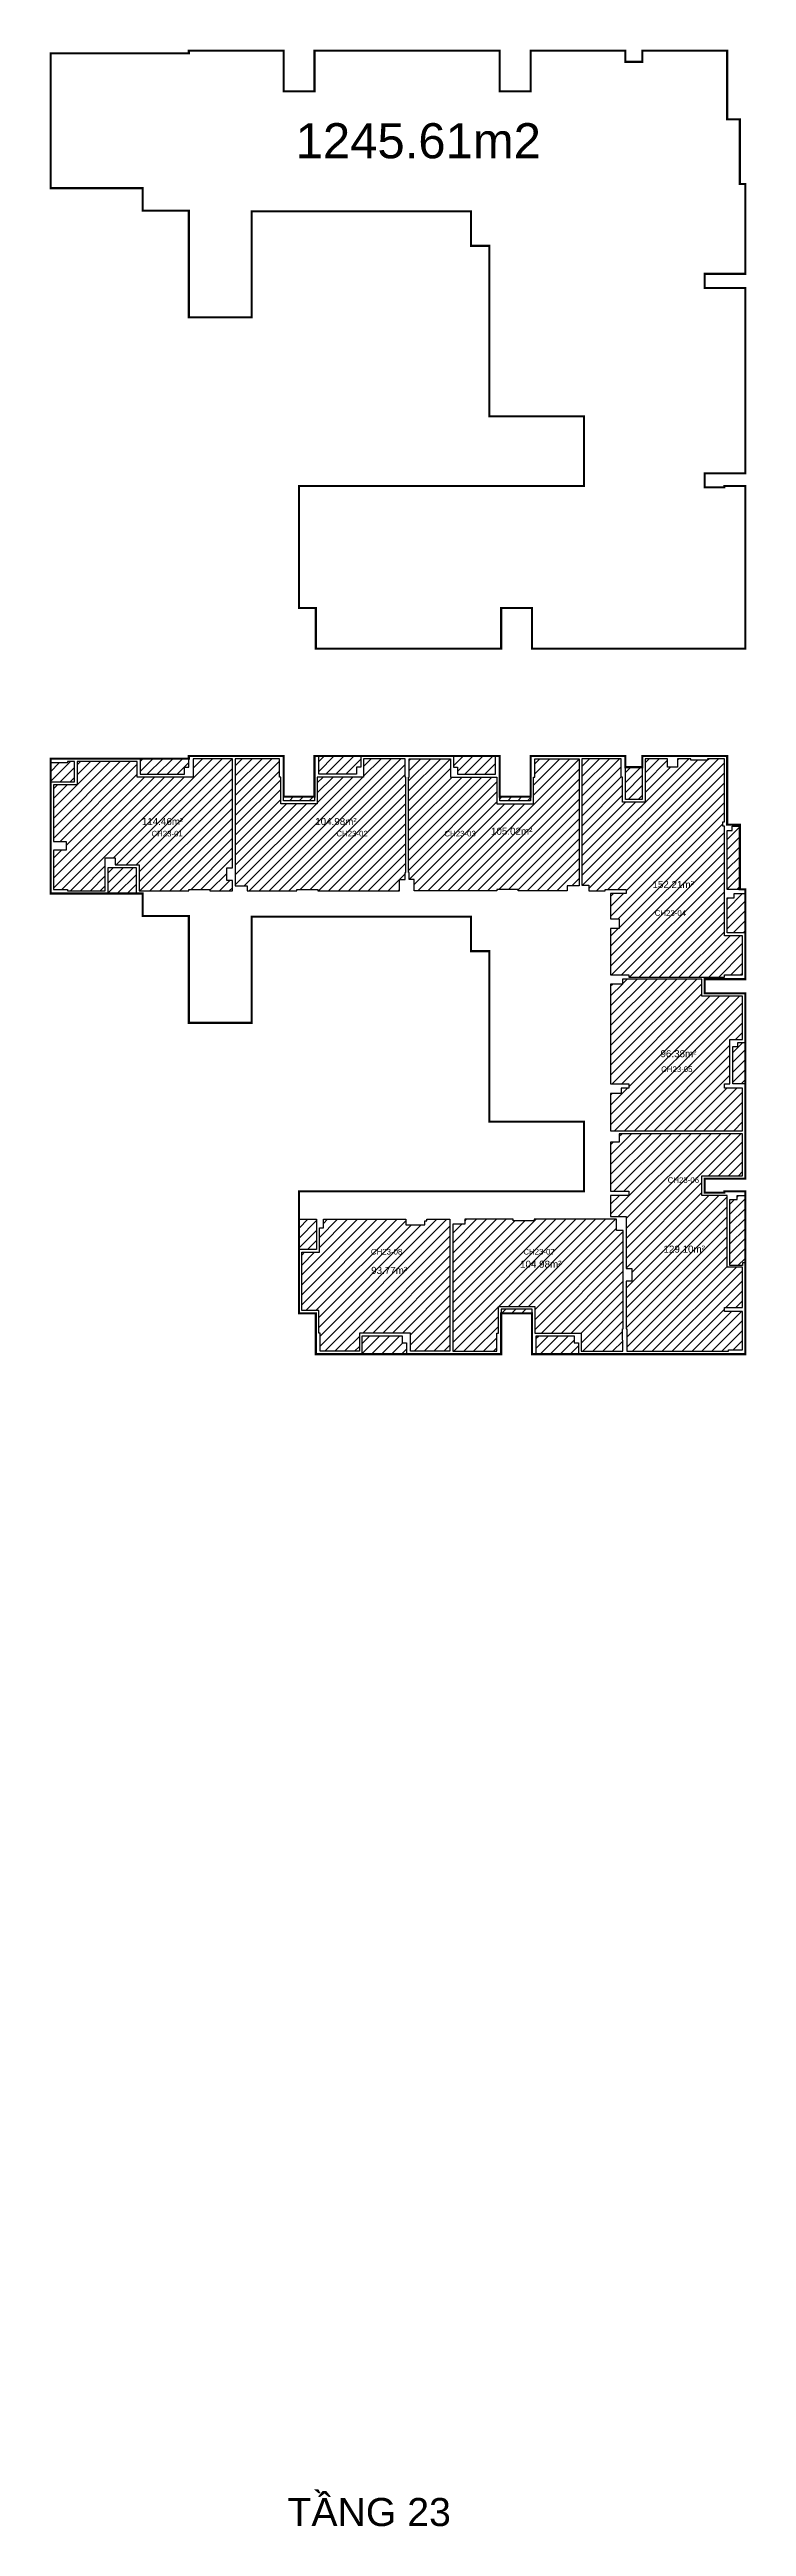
# Model space of a CAD drawing. Header units: millimetres. Extents: x -1033108 to 51274, y -86347 to 92949.
# Drawn here: x -91096 to -41446, y -83446 to 92949 of the extents above; entities that cross this region are included whole.
import ezdxf
from ezdxf.enums import TextEntityAlignment as Align

# ---------------------------------------------------------------- set-up
doc = ezdxf.new("R2010")
doc.units = ezdxf.units.MM
doc.header["$MEASUREMENT"] = 0
doc.linetypes.add('Hidden 1_8_', pattern=[4.7625, 3.175, -1.5875])
doc.layers.add('CHU', color=181, linetype='Continuous', lineweight=5)
doc.layers.add('DT 1', color=230, linetype='Continuous')
doc.layers.add('DT CH', color=5, linetype='Continuous')
doc.styles.add('Arial_5', font='arial_0.ttf', dxfattribs={"height": 400})
doc.styles.add('Arial_6', font='arial_0.ttf', dxfattribs={"height": 440})
doc.styles.get("Standard").update_dxf_attribs({"font": 'arial_0.ttf'})
pattern_1 = [(45, (-477314.2, -65464.6), (-353.5534, 353.5534), [])]

msp = doc.modelspace()

# ---------------------------------------------------------------- texts
at = {"layer": 'CHU', "color": 7, "attachment_point": 3, "line_spacing_factor": 0.936439}
for s, insert, char_height, width, style in [('\\pt2540,5080,7620,10160,12700,15240,17780,20320,22860,25400,27940,30480,33020,35560,38100,40640,43180,45720,48260,50800,53340,55880,58420,60960,63500,66040,68580,71120,73660,76200,78740,81280;CH23-01', (-81597, 37310), 400, 2298.76, 'Arial_5'), ('\\pt2540,5080,7620,10160,12700,15240,17780,20320,22860,25400,27940,30480,33020,35560,38100,40640,43180,45720,48260,50800,53340,55880,58420,60960,63500,66040,68580,71120,73660,76200,78740,81280;CH23-02', (-68423, 37310), 400, 2298.76, 'Arial_5'), ('\\pt2540,5080,7620,10160,12700,15240,17780,20320,22860,25400,27940,30480,33020,35560,38100,40640,43180,45720,48260,50800,53340,55880,58420,60960,63500,66040,68580,71120,73660,76200,78740,81280;CH23-03', (-60729, 37310), 400, 2298.76, 'Arial_5'), ('\\pt2540,5080,7620,10160,12700,15240,17780,20320,22860,25400,27940,30480,33020,35560,38100,40640,43180,45720,48260,50800,53340,55880,58420,60960,63500,66040,68580,71120,73660,76200,78740,81280;CH23-04', (-45746, 31654), 400, 2298.76, 'Arial_5'), ('\\pt2540,5080,7620,10160,12700,15240,17780,20320,22860,25400,27940,30480,33020,35560,38100,40640,43180,45720,48260,50800,53340,55880,58420,60960,63500,66040,68580,71120,73660,76200,78740,81280;CH23-05', (-45291, 20533), 400, 2298.76, 'Arial_5'), ('\\pt2540,5080,7620,10160,12700,15240,17780,20320,22860,25400,27940,30480,33020,35560,38100,40640,43180,45720,48260,50800,53340,55880,58420,60960,63500,66040,68580,71120,73660,76200,78740,81280;CH23-06', (-44823, 12638), 400, 2298.76, 'Arial_5'), ('\\pt2540,5080,7620,10160,12700,15240,17780,20320,22860,25400,27940,30480,33020,35560,38100,40640,43180,45720,48260,50800,53340,55880,58420,60960,63500,66040,68580,71120,73660,76200,78740,81280;CH23-08', (-65965, 7535), 400, 2298.76, 'Arial_5'), ('\\pt2540,5080,7620,10160,12700,15240,17780,20320,22860,25400,27940,30480,33020,35560,38100,40640,43180,45720,48260,50800,53340,55880,58420,60960,63500,66040,68580,71120,73660,76200,78740,81280;CH23-07', (-55104, 7535), 400, 2298.76, 'Arial_5'), ('\\pt5080,10160,15240,20320,25400,30480,35560,40640,45720,50800,55880,60960,66040,71120,76200,81280,86360,91440,96520,1.01600E+005,1.06680E+005,1.11760E+005,1.16840E+005,1.21920E+005,1.27000E+005,1.32080E+005,1.37160E+005,1.42240E+005,1.47320E+005,1.52400E+005,1.57480E+005,1.62560E+005;TẦNG 23', (-62503, -81418), 2000, 28969.91, 'Arial_6')]:
    msp.add_mtext(s, dxfattribs=dict(at, insert=insert, char_height=char_height, width=width, style=style))
at = {"layer": 'DT 1'}
for s, height, p in [('1245.61m2', 2500, (-64825, 86453)), ('114.46m²', 500, (-83043, 37977)), ('104.98m²', 500, (-70694, 37977)), ('105.02m²', 500, (-58172, 37280)), ('152.21m²', 500, (-46669, 33490)), ('96.38m²', 500, (-46291, 21437)), ('129.10m²', 500, (-45883, 7520)), ('93.77m²', 500, (-66904, 6007)), ('104.98m²', 500, (-56100, 6444))]:
    msp.add_text(s, height=height, dxfattribs=at).set_placement(p, align=Align.MIDDLE_CENTER)

# ---------------------------------------------------------------- hatches: boundary and pattern name
at = {"layer": 'DT CH'}
h = msp.add_hatch(dxfattribs=at)
h.set_pattern_fill('AL_TUONG', color=256, scale=5)
h.set_pattern_definition(pattern_1)
h.paths.add_polyline_path([(-89321, 42142), (-89321, 42242), (-89821, 42242), (-89821, 42142), (-91021, 42142), (-91021, 40792), (-89321, 40792)])
h.paths.add_polyline_path([(-81471, 41842), (-81171, 41842), (-81171, 42442), (-84641, 42442), (-84641, 41342), (-81471, 41342)], flags=17)
h.paths.add_polyline_path([(-84921, 34692), (-86921, 34692), (-86921, 32842), (-84921, 32842)])
h.paths.add_polyline_path([(-78071, 42442), (-80871, 42442), (-80871, 41142), (-84841, 41142), (-84841, 42242), (-89121, 42242), (-89121, 40592), (-90821, 40592), (-90821, 36542), (-89921, 36542), (-89921, 35942), (-90821, 35942), (-90821, 33142), (-89821, 33142), (-89821, 33042), (-87121, 33042), (-87121, 35392), (-86421, 35392), (-86421, 34892), (-84721, 34892), (-84721, 33042), (-81171, 33042), (-81171, 33142), (-79671, 33142), (-79671, 33042), (-78071, 33042), (-78071, 33782), (-78471, 33782), (-78471, 34682), (-78071, 34682)])
h = msp.add_hatch(dxfattribs=at)
h.set_pattern_fill('AL_TUONG', color=256, scale=5)
h.set_pattern_definition(pattern_1)
h.paths.add_polyline_path([(-74621, 41142), (-74721, 41142), (-74721, 42442), (-77871, 42442), (-77871, 33392), (-77021, 33392), (-77021, 33042), (-73471, 33042), (-73471, 33142), (-71971, 33142), (-71971, 33042), (-66171, 33042), (-66171, 33842), (-65771, 33842), (-65771, 34342), (-65721, 34342), (-65721, 41142), (-65771, 41142), (-65771, 42442), (-68721, 42442), (-68721, 41142), (-72021, 41142), (-72021, 39242), (-74621, 39242)])
h.paths.add_polyline_path([(-72221, 39742), (-74421, 39742), (-74421, 39442), (-72221, 39442)], flags=17)
h.paths.add_polyline_path([(-69221, 41842), (-68921, 41842), (-68921, 42642), (-71921, 42642), (-71921, 41342), (-69221, 41342)])
h = msp.add_hatch(dxfattribs=at)
h.set_pattern_fill('AL_TUONG', color=256, scale=5)
h.set_pattern_definition(pattern_1)
h.paths.add_polyline_path([(-59321, 42642), (-62321, 42642), (-62321, 41842), (-62021, 41842), (-62021, 41342), (-59321, 41342)])
h.paths.add_polyline_path([(-59221, 41142), (-62521, 41142), (-62521, 42442), (-65471, 42442), (-65471, 41142), (-65521, 41142), (-65521, 34342), (-65471, 34342), (-65471, 33842), (-65121, 33842), (-65121, 33042), (-59221, 33042), (-59221, 33142), (-57721, 33142), (-57721, 33042), (-54221, 33042), (-54221, 33392), (-53371, 33392), (-53371, 42442), (-56521, 42442), (-56521, 41142), (-56621, 41142), (-56621, 39242), (-59221, 39242)])
h.paths.add_polyline_path([(-56821, 39742), (-59021, 39742), (-59021, 39442), (-56821, 39442)], flags=17)
h = msp.add_hatch(dxfattribs=at)
h.set_pattern_fill('AL_TUONG', color=256, scale=5)
h.set_pattern_definition(pattern_1)
h.paths.add_polyline_path([(-48871, 41841), (-50071, 41841), (-50071, 39542), (-48871, 39542)], flags=17)
h.paths.add_polyline_path([(-43021, 42442), (-44221, 42442), (-44221, 42342), (-45421, 42342), (-45421, 42442), (-46371, 42442), (-46371, 41842), (-47071, 41842), (-47071, 42442), (-48671, 42442), (-48671, 39342), (-50271, 39342), (-50271, 41142), (-50371, 41142), (-50371, 42442), (-53171, 42442), (-53171, 33442), (-52671, 33442), (-52671, 33042), (-51521, 33042), (-51521, 33142), (-50021, 33142), (-50021, 32842), (-51121, 32842), (-51121, 31042), (-50521, 31042), (-50521, 30342), (-51121, 30342), (-51121, 27042), (-49821, 27042), (-49821, 26892), (-43021, 26892), (-43020, 27042), (-41720, 27042), (-41721, 29842), (-43021, 29842), (-43021, 37642), (-43121, 37642), (-43121, 37942), (-43021, 37942)])
h.paths.add_polyline_path([(-41921, 37642), (-42471, 37642), (-42471, 37342), (-42821, 37342), (-42821, 33142), (-41921, 33142)], flags=17)
h.paths.add_polyline_path([(-41521, 32842), (-42321, 32842), (-42321, 32542), (-42821, 32542), (-42821, 30042), (-41521, 30042)])
h = msp.add_hatch(dxfattribs=at)
h.set_pattern_fill('AL_TUONG', color=256, scale=5)
h.set_pattern_definition(pattern_1)
h.paths.add_polyline_path([(-41721, 25542), (-44621, 25542), (-44621, 26742), (-50271, 26742), (-50271, 26392), (-51121, 26392), (-51121, 19292), (-49821, 19292), (-49821, 18992), (-50371, 18992), (-50371, 18591), (-51121, 18591), (-51121, 15942), (-41721, 15942), (-41721, 18992), (-43021, 18992), (-43021, 19292), (-42621, 19292), (-42621, 22442), (-41721, 22442)])
h.paths.add_polyline_path([(-41521, 22242), (-42071, 22242), (-42071, 21942), (-42421, 21942), (-42421, 19292), (-41521, 19292)])
h = msp.add_hatch(dxfattribs=at)
h.set_pattern_fill('AL_TUONG', color=256, scale=5)
h.set_pattern_definition(pattern_1)
h.paths.add_polyline_path([(-41721, 15742), (-50521, 15742), (-50521, 15142), (-51121, 15142), (-51121, 11642), (-49821, 11642), (-49821, 11342), (-51121, 11342), (-51121, 9842), (-50021, 9842), (-50021, 6142), (-49621, 6142), (-49621, 5242), (-50021, 5242), (-50021, 1842), (-49971, 1842), (-49971, 242), (-42721, 242), (-42721, 342), (-41721, 342), (-41721, 3067), (-43021, 3067), (-43021, 3367), (-41721, 3367), (-41721, 6242), (-42821, 6242), (-42821, 11342), (-44621, 11342), (-44621, 12742), (-41721, 12742)])
h.paths.add_polyline_path([(-41521, 11342), (-42121, 11342), (-42121, 11042), (-42621, 11042), (-42621, 6342), (-41721, 6342), (-41721, 6542), (-41521, 6542)])
h = msp.add_hatch(dxfattribs=at)
h.set_pattern_fill('AL_TUONG', color=256, scale=5)
h.set_pattern_definition(pattern_1)
h.paths.add_polyline_path([(-65973, 1342), (-68821, 1342), (-68821, 42), (-65673, 42), (-65673, 843), (-65973, 843)])
h.paths.add_polyline_path([(-62571, 9642), (-64221, 9642), (-64221, 9542), (-64371, 9542), (-64371, 9242), (-65721, 9242), (-65721, 9642), (-71571, 9642), (-71571, 9042), (-71871, 9042), (-71871, 7292), (-73121, 7292), (-73121, 3142), (-71921, 3142), (-71921, 1542), (-71821, 1542), (-71821, 242), (-69021, 242), (-69021, 1542), (-65373, 1542), (-65371, 242), (-62571, 242)])
h.paths.add_polyline_path([(-72071, 9642), (-73321, 9642), (-73321, 7492), (-72071, 7492)])
h = msp.add_hatch(dxfattribs=at)
h.set_pattern_fill('AL_TUONG', color=256, scale=5)
h.set_pattern_definition(pattern_1)
h.paths.add_polyline_path([(-53421, 842), (-53721, 842), (-53721, 1342), (-56421, 1342), (-56421, 42), (-53421, 42)])
h.paths.add_polyline_path([(-56721, 3242), (-58921, 3242), (-58921, 2942), (-56721, 2942)], flags=17)
h.paths.add_polyline_path([(-50221, 8842), (-50696, 8842), (-50696, 9642), (-56571, 9642), (-56571, 9542), (-58071, 9542), (-58071, 9642), (-61521, 9642), (-61521, 9292), (-62371, 9292), (-62371, 242), (-59221, 242), (-59223, 1542), (-59121, 1542), (-59121, 3442), (-56521, 3442), (-56521, 1542), (-53221, 1542), (-53221, 242), (-50261, 242), (-50271, 1842), (-50221, 1842)])

# ---------------------------------------------------------------- linework, layer by layer
at = {"layer": 'DT 1', "linetype": 'Hidden 1_8_', "ltscale": 150, "const_width": 150}
for points in [[(-59771, 66824), (-59771, 78971), (-61071, 78971), (-61071, 81424), (-76696, 81424), (-76696, 73871), (-81171, 73871), (-81171, 81474), (-84456, 81474), (-84456, 83074), (-91021, 83074), (-91021, 92674), (-81171, 92674), (-81171, 92874), (-74421, 92874), (-74421, 89974), (-72221, 89974), (-72221, 92874), (-59021, 92874), (-59021, 89974), (-56821, 89974), (-56821, 92874), (-50071, 92874), (-50071, 92073), (-48871, 92073), (-48871, 92874), (-42821, 92874), (-42821, 87974), (-41921, 87974), (-41921, 83374), (-41521, 83374), (-41521, 76974), (-44421, 76974), (-44421, 75974), (-41521, 75974), (-41521, 62774), (-44421, 62774), (-44421, 61774), (-43021, 61774), (-43021, 61874), (-41521, 61874), (-41521, 50274), (-56721, 50274), (-56721, 53174), (-58921, 53174), (-58921, 50274), (-72121, 50274), (-72121, 53174), (-73321, 53174), (-73321, 61874), (-53021, 61874), (-53021, 66824), (-59771, 66824)], [(-59771, 16592), (-59771, 28739), (-61071, 28739), (-61071, 31192), (-76696, 31192), (-76696, 23639), (-81171, 23639), (-81171, 31242), (-84456, 31242), (-84456, 32842), (-91021, 32842), (-91021, 42442), (-81171, 42442), (-81171, 42642), (-74421, 42642), (-74421, 39742), (-72221, 39742), (-72221, 42642), (-59021, 42642), (-59021, 39742), (-56821, 39742), (-56821, 42642), (-50071, 42642), (-50071, 41841), (-48871, 41841), (-48871, 42642), (-42821, 42642), (-42821, 37742), (-41921, 37742), (-41921, 33142), (-41521, 33142), (-41521, 26742), (-44421, 26742), (-44421, 25742), (-41521, 25742), (-41521, 12542), (-44421, 12542), (-44421, 11542), (-43021, 11542), (-43021, 11642), (-41521, 11642), (-41521, 42), (-56721, 42), (-56721, 2942), (-58921, 2942), (-58921, 42), (-72121, 42), (-72121, 2942), (-73321, 2942), (-73321, 11642), (-53021, 11642), (-53021, 16592), (-59771, 16592)]]:
    msp.add_lwpolyline(points, dxfattribs=at)
at = {"layer": 'DT CH'}
for points in [[(-84721, 33042), (-81171, 33042), (-81171, 33142), (-79671, 33142), (-79671, 33042), (-78071, 33042), (-78071, 33782), (-78471, 33782), (-78471, 34682), (-78071, 34682), (-78071, 42442), (-80871, 42442), (-80871, 41142), (-84841, 41142), (-84841, 42242), (-89121, 42242), (-89121, 40592), (-90821, 40592), (-90821, 36542), (-89921, 36542), (-89921, 35942), (-90821, 35942), (-90821, 33142), (-89821, 33142), (-89821, 33042), (-87121, 33042), (-87121, 35392), (-86421, 35392), (-86421, 34892), (-84721, 34892)], [(-84641, 42442), (-84641, 41342), (-81471, 41342), (-81471, 41842), (-81171, 41842), (-81171, 42442)], [(-77021, 33042), (-73471, 33042), (-73471, 33142), (-71971, 33142), (-71971, 33042), (-66171, 33042), (-66171, 33842), (-65771, 33842), (-65771, 34342), (-65721, 34342), (-65721, 41142), (-65771, 41142), (-65771, 42442), (-68721, 42442), (-68721, 41142), (-72021, 41142), (-72021, 39242), (-74621, 39242), (-74621, 41142), (-74721, 41142), (-74721, 42442), (-77871, 42442), (-77871, 33392), (-77021, 33392)], [(-71921, 42642), (-68921, 42642), (-68921, 41842), (-69221, 41842), (-69221, 41342), (-71921, 41342)], [(-54221, 33042), (-57721, 33042), (-57721, 33142), (-59221, 33142), (-59221, 33042), (-65121, 33042), (-65121, 33842), (-65471, 33842), (-65471, 34342), (-65521, 34342), (-65521, 41142), (-65471, 41142), (-65471, 42442), (-62521, 42442), (-62521, 41142), (-59221, 41142), (-59221, 39242), (-56621, 39242), (-56621, 41142), (-56521, 41142), (-56521, 42442), (-53371, 42442), (-53371, 33392), (-54221, 33392)], [(-62321, 41842), (-62021, 41842), (-62021, 41342), (-59321, 41342), (-59321, 42642), (-62321, 42642)], [(-51121, 31042), (-50521, 31042), (-50521, 30342), (-51121, 30342), (-51121, 27042), (-49821, 27042), (-49821, 26892), (-43021, 26892), (-43020, 27042), (-41720, 27042), (-41721, 29842), (-43021, 29842), (-43021, 37642), (-43121, 37642), (-43121, 37942), (-43021, 37942), (-43021, 42442), (-44221, 42442), (-44221, 42342), (-45421, 42342), (-45421, 42442), (-46371, 42442), (-46371, 41842), (-47071, 41842), (-47071, 42442), (-48671, 42442), (-48671, 39342), (-50271, 39342), (-50271, 41142), (-50371, 41142), (-50371, 42442), (-53171, 42442), (-53171, 33442), (-52671, 33442), (-52671, 33042), (-51521, 33042), (-51521, 33142), (-50021, 33142), (-50021, 32842), (-51121, 32842)], [(-89321, 42242), (-89821, 42242), (-89821, 42142), (-91021, 42142), (-91021, 40792), (-89321, 40792), (-89321, 42142), (-89321, 42142)], [(-50071, 41841), (-48871, 41841), (-48871, 39542), (-50071, 39542)], [(-74421, 39742), (-72221, 39742), (-72221, 39442), (-74421, 39442)], [(-59021, 39742), (-56821, 39742), (-56821, 39442), (-59021, 39442)], [(-42471, 37642), (-41921, 37642), (-41921, 33142), (-42821, 33142), (-42821, 37342), (-42471, 37342)], [(-86921, 34692), (-84921, 34692), (-84921, 32842), (-86921, 32842)], [(-42321, 32842), (-41521, 32842), (-41521, 30042), (-42821, 30042), (-42821, 32542), (-42321, 32542)], [(-51121, 19292), (-49821, 19292), (-49821, 18992), (-50371, 18992), (-50371, 18591), (-51121, 18591), (-51121, 15942), (-41721, 15942), (-41721, 18992), (-43021, 18992), (-43021, 19292), (-42621, 19292), (-42621, 22442), (-41721, 22442), (-41721, 25542), (-44621, 25542), (-44621, 26742), (-50271, 26742), (-50271, 26392), (-51121, 26392)], [(-42071, 22242), (-41521, 22242), (-41521, 19292), (-42421, 19292), (-42421, 21942), (-42071, 21942)], [(-51121, 9842), (-50021, 9842), (-50021, 6142), (-49621, 6142), (-49621, 5242), (-50021, 5242), (-50021, 1842), (-49971, 1842), (-49971, 242), (-42721, 242), (-42721, 342), (-41721, 342), (-41721, 3067), (-43021, 3067), (-43021, 3367), (-41721, 3367), (-41721, 6242), (-42821, 6242), (-42821, 11342), (-44621, 11342), (-44621, 12742), (-41721, 12742), (-41721, 15742), (-50521, 15742), (-50521, 15142), (-51121, 15142), (-51121, 11642), (-49821, 11642), (-49821, 11342), (-51121, 11342)], [(-42121, 11342), (-41521, 11342), (-41521, 6542), (-41721, 6542), (-41721, 6342), (-42621, 6342), (-42621, 11042), (-42121, 11042)], [(-73321, 9642), (-72071, 9642), (-72071, 7492), (-73321, 7492)], [(-62571, 9642), (-62571, 242), (-65371, 242), (-65373, 1542), (-69021, 1542), (-69021, 242), (-71821, 242), (-71821, 1542), (-71921, 1542), (-71921, 3142), (-73121, 3142), (-73121, 7292), (-71871, 7292), (-71871, 9042), (-71571, 9042), (-71571, 9642), (-65721, 9642), (-65721, 9242), (-64371, 9242), (-64371, 9542), (-64221, 9542), (-64221, 9642)], [(-50696, 9642), (-56571, 9642), (-56571, 9542), (-58071, 9542), (-58071, 9642), (-61521, 9642), (-61521, 9292), (-62371, 9292), (-62371, 242), (-59221, 242), (-59223, 1542), (-59121, 1542), (-59121, 3442), (-56521, 3442), (-56521, 1542), (-53221, 1542), (-53221, 242), (-50261, 242), (-50271, 1842), (-50221, 1842), (-50221, 8842), (-50696, 8842)], [(-58921, 2942), (-56721, 2942), (-56721, 3242), (-58921, 3242)], [(-68821, 1342), (-65973, 1342), (-65973, 843), (-65673, 843), (-65673, 42), (-68821, 42)], [(-53721, 1342), (-53721, 842), (-53421, 842), (-53421, 42), (-56421, 42), (-56421, 1342)]]:
    msp.add_lwpolyline(points, close=True, dxfattribs=at)

msp.set_redraw_order([(e.dxf.handle, doc.entitydb.next_handle()) for e in msp.query("TEXT MTEXT ATTDEF DIMENSION ARC_DIMENSION")])  # texts and dimensions are drawn at this point

doc.saveas('drawing.dxf')
